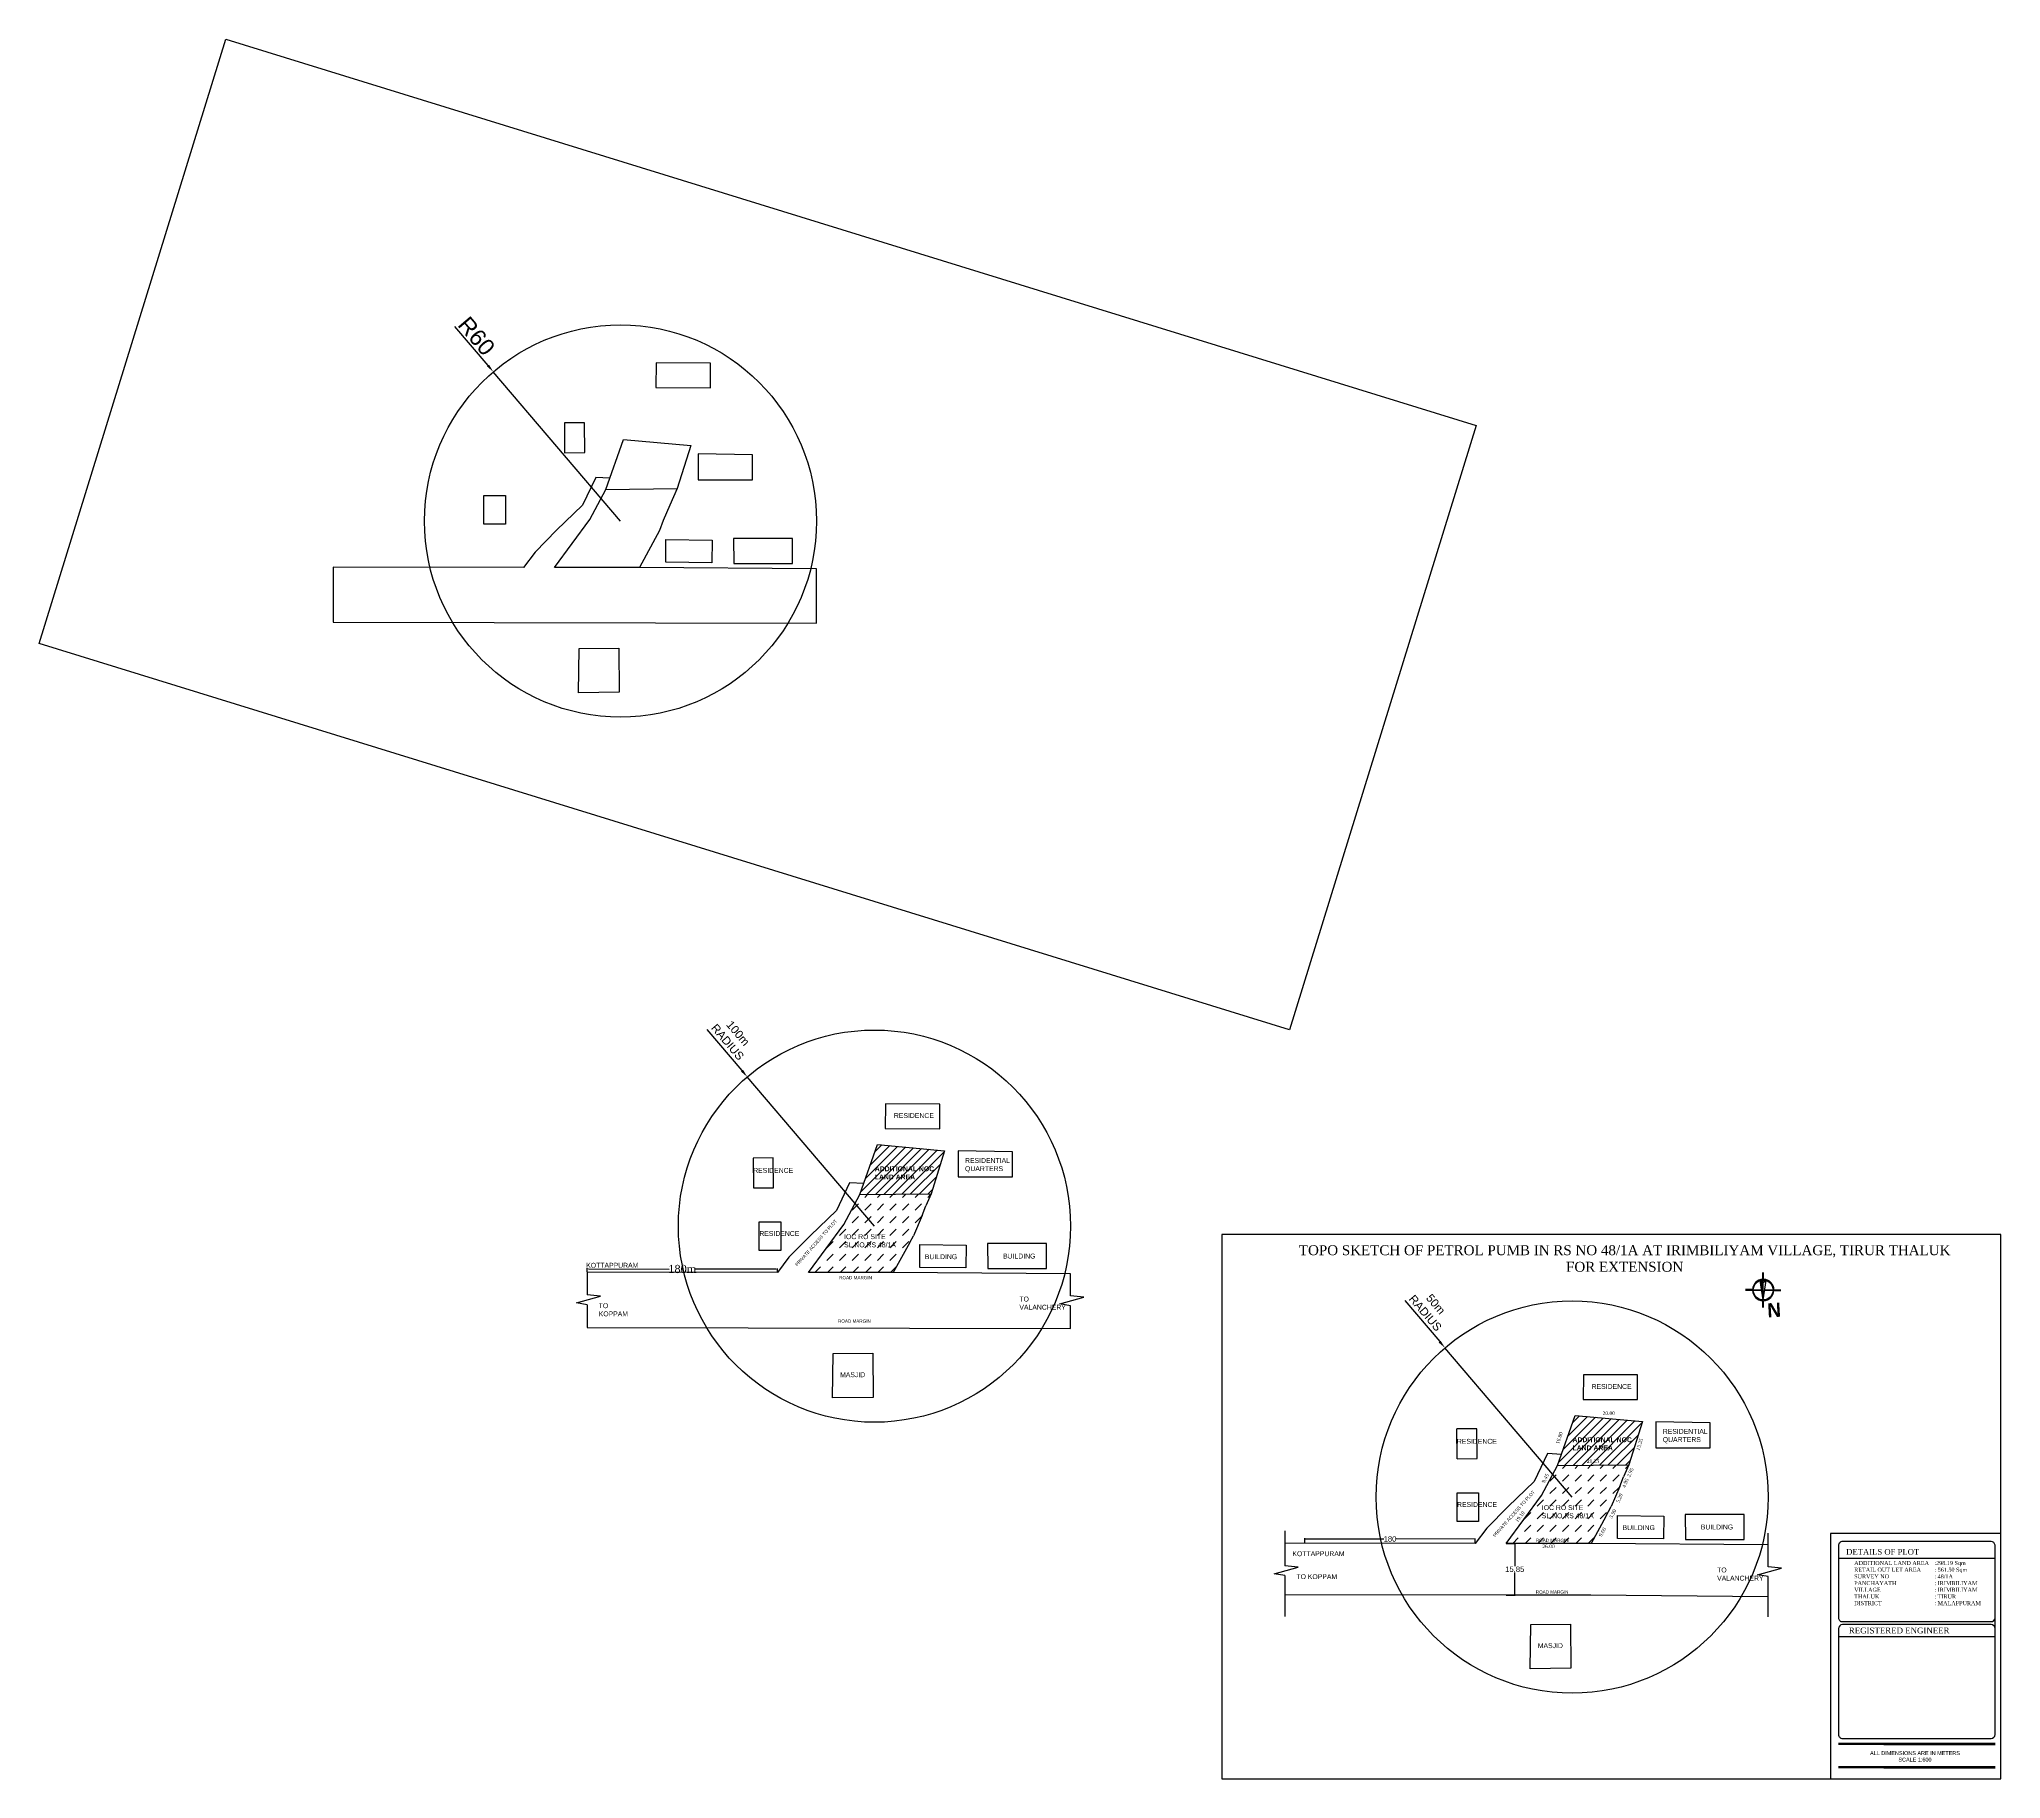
# Model space of a CAD drawing. Header units: metres. Extents: x 3996 to 16803, y -1642 to 12107.
# Drawn here: x 5445 to 6046, y 2514 to 3046 of the extents above; entities that cross this region are included whole.
import ezdxf

# ---------------------------------------------------------------- set-up
doc = ezdxf.new("R2010")
doc.units = ezdxf.units.M
doc.styles.add('SA', font='times.ttf')
doc.styles.get("Standard").update_dxf_attribs({"font": 'arial.ttf'})
doc.styles.add('style1', font='romand.shx', dxfattribs={"height": 5})
doc.dimstyles.new('300', dxfattribs={"dimtxt": 0.38, "dimasz": 0.4, "dimexe": 0.18, "dimexo": 0.0625, "dimgap": 0.09, "dimtad": 0, "dimdec": 0, "dimlfac": 100, "dimzin": 0, "dimdsep": 46, "dimtxsty": 'SA', "dimcen": 0.09, "dimadec": 0, "dimazin": 0, "dimtfac": 1, "dimtdec": 0, "dimtofl": 0, "dimtmove": 0, "dimatfit": 3, "dimfxl": 1, "dimtolj": 1, "dimtzin": 0, "dimarcsym": 0})
doc.dimstyles.new('600', dxfattribs={"dimtxt": 1.1, "dimasz": 0.3, "dimexe": 0.18, "dimexo": 0.0625, "dimgap": 0.09, "dimtad": 0, "dimzin": 0, "dimdsep": 46, "dimtxsty": 'SA', "dimblk": 'NONE', "dimcen": 0.09, "dimse1": 1, "dimse2": 1, "dimsd1": 1, "dimsd2": 1, "dimadec": 0, "dimazin": 0, "dimtfac": 1, "dimtofl": 0, "dimtmove": 0, "dimatfit": 3, "dimldrblk": 'NONE', "dimfxl": 1, "dimtolj": 1, "dimtzin": 0, "dimarcsym": 0})
doc.dimstyles.new('ISO-25', dxfattribs={"dimtxt": 5, "dimasz": 2.5, "dimexe": 1.25, "dimexo": 0.625, "dimtad": 1, "dimzin": 9, "dimtxsty": 'Standard', "dimcen": 2.5, "dimadec": 0, "dimazin": 0, "dimtfac": 1, "dimtmove": 1, "dimatfit": 3, "dimfxl": 1, "dimarcsym": 0})
doc.dimstyles.get("Standard").update_dxf_attribs({"dimtxt": 0.3, "dimasz": 0.18, "dimexe": 0.18, "dimexo": 0.0625, "dimgap": 0.09, "dimtad": 0, "dimtih": 1, "dimtoh": 1, "dimdec": 4, "dimzin": 0, "dimdsep": 46, "dimtxsty": 'Standard', "dimcen": 0.09, "dimadec": 0, "dimazin": 0, "dimtfac": 1, "dimtdec": 4, "dimtofl": 0, "dimtmove": 0, "dimatfit": 3, "dimfxl": 1, "dimtolj": 1, "dimtzin": 0, "dimarcsym": 0})
picture_1 = doc.add_image_def('image1.png', size_in_pixel=(1364, 659))

# ---------------------------------------------------------------- blocks, each defined once
blk = doc.blocks.new('*D38')
at = {"color": 0, "lineweight": -2, "transparency": 16777216}
for p, q in [((5572.39, 2958.5), (5582.6, 2946.52)), ((5623.15, 2898.95), (5584.23, 2944.61))]:
    blk.add_line(p, q, dxfattribs=at)
at = {"color": 0, "transparency": 16777216}
blk.add_solid([(5582.92, 2946.79), (5582.29, 2946.25), (5584.23, 2944.61)], dxfattribs=at)
at = {"layer": 'Defpoints', "color": 0, "transparency": 16777216}
for p in [(5584.23, 2944.61), (5623.15, 2898.95)]:
    blk.add_point(p, dxfattribs=at)
at = {"color": 0, "transparency": 16777216, "insert": (5579.08, 2955.55), "char_height": 5, "width": 5.7877, "attachment_point": 5, "rotation": 310.44702}
blk.add_mtext('R60', dxfattribs=at)
blk = doc.blocks.new('*D41')
at = {"color": 0, "lineweight": -2, "transparency": 16777216}
for p, q in [((5649.62, 2743.36), (5660.32, 2730.81)), ((5700.86, 2683.25), (5661.94, 2728.91))]:
    blk.add_line(p, q, dxfattribs=at)
at = {"color": 0, "transparency": 16777216}
blk.add_solid([(5660.64, 2731.08), (5660, 2730.54), (5661.94, 2728.91)], dxfattribs=at)
at = {"layer": 'Defpoints', "color": 0, "transparency": 16777216}
for p in [(5661.94, 2728.91), (5700.86, 2683.25)]:
    blk.add_point(p, dxfattribs=at)
at = {"color": 0, "transparency": 16777216, "insert": (5657.52, 2740.91), "char_height": 5, "width": 5.7877, "attachment_point": 5, "rotation": 310.44702}
blk.add_mtext('{\\H0.5x;100m RADIUS}', dxfattribs=at)
blk = doc.blocks.new('*D42')
at = {"color": 0, "lineweight": -2, "transparency": 16777216}
for p, q in [((5612.98, 2669.23), (5612.98, 2670.36)), ((5613.38, 2670.17), (5638.01, 2670.12)), ((5670.78, 2670.06), (5646.15, 2670.11)), ((5671.18, 2669.11), (5671.18, 2670.24))]:
    blk.add_line(p, q, dxfattribs=at)
at = {"color": 0, "transparency": 16777216}
for points in [[(5613.38, 2670.24), (5613.38, 2670.11), (5612.98, 2670.18)], [(5670.78, 2670.12), (5670.78, 2669.99), (5671.18, 2670.06)]]:
    blk.add_solid(points, dxfattribs=at)
at = {"layer": 'Defpoints', "color": 0, "transparency": 16777216}
for p in [(5612.98, 2669.17), (5671.18, 2670.06), (5671.18, 2669.05)]:
    blk.add_point(p, dxfattribs=at)
at = {"color": 0, "transparency": 16777216, "insert": (5642.08, 2670.12), "char_height": 0.38, "attachment_point": 5, "rotation": 359.88212, "style": 'SA'}
blk.add_mtext('\\A1;{\\H6.57895x;180m}', dxfattribs=at)
blk = doc.blocks.new('*D52')
at = {"color": 0, "lineweight": -2, "transparency": 16777216}
for p, q in [((5863.14, 2660.47), (5873.84, 2647.92)), ((5914.38, 2600.36), (5875.46, 2646.02))]:
    blk.add_line(p, q, dxfattribs=at)
at = {"color": 0, "transparency": 16777216}
blk.add_solid([(5874.15, 2648.19), (5873.52, 2647.65), (5875.46, 2646.02)], dxfattribs=at)
at = {"layer": 'Defpoints', "color": 0, "transparency": 16777216}
for p in [(5875.46, 2646.02), (5914.38, 2600.36)]:
    blk.add_point(p, dxfattribs=at)
at = {"color": 0, "transparency": 16777216, "insert": (5871.04, 2658.02), "char_height": 5, "width": 5.7877, "attachment_point": 5, "rotation": 310.44702}
blk.add_mtext('{\\H0.5x;50m RADIUS}', dxfattribs=at)
blk = doc.blocks.new('*D55')
at = {"layer": 'Defpoints', "color": 0, "transparency": 16777216}
for p in [(5894.16, 2586.19), (5920.16, 2586.16), (5920.16, 2585.28)]:
    blk.add_point(p, dxfattribs=at)
at = {"color": 0, "transparency": 16777216, "insert": (5907.16, 2585.3), "char_height": 1.1, "attachment_point": 5, "rotation": 359.93019, "style": 'SA'}
blk.add_mtext('\\A1;26.00', dxfattribs=at)
blk = doc.blocks.new('_None')
blk = doc.blocks.new('*D56')
at = {"layer": 'Defpoints', "color": 0, "transparency": 16777216}
for p in [(5903.83, 2601.7), (5905.01, 2600.82), (5894.16, 2586.19)]:
    blk.add_point(p, dxfattribs=at)
at = {"color": 0, "transparency": 16777216, "insert": (5898.4, 2594.38), "char_height": 1.1, "attachment_point": 5, "rotation": 53.44295, "style": 'SA'}
blk.add_mtext('\\A1;19.10', dxfattribs=at)
blk = doc.blocks.new('*D57')
at = {"layer": 'Defpoints', "color": 0, "transparency": 16777216}
for p in [(5908.58, 2610.68), (5909.86, 2610), (5905.01, 2600.82)]:
    blk.add_point(p, dxfattribs=at)
at = {"color": 0, "transparency": 16777216, "insert": (5906.15, 2606.09), "char_height": 1.1, "attachment_point": 5, "rotation": 62.12439, "style": 'SA'}
blk.add_mtext('\\A1;9.45', dxfattribs=at)
blk = doc.blocks.new('*D58')
at = {"layer": 'Defpoints', "color": 0, "transparency": 16777216}
for p in [(5913.16, 2626.1), (5915.32, 2625.33), (5909.86, 2610)]:
    blk.add_point(p, dxfattribs=at)
at = {"color": 0, "transparency": 16777216, "insert": (5910.43, 2618.44), "char_height": 1.1, "attachment_point": 5, "rotation": 70.40635, "style": 'SA'}
blk.add_mtext('\\A1;16.80', dxfattribs=at)
blk = doc.blocks.new('*D59')
at = {"layer": 'Defpoints', "color": 0, "transparency": 16777216}
for p in [(5915.32, 2625.33), (5935.86, 2625.99), (5935.86, 2623.43)]:
    blk.add_point(p, dxfattribs=at)
at = {"color": 0, "transparency": 16777216, "insert": (5925.59, 2625.99), "char_height": 1.1, "attachment_point": 5, "style": 'SA'}
blk.add_mtext('\\A1;20.00', dxfattribs=at)
blk = doc.blocks.new('*D60')
at = {"layer": 'Defpoints', "color": 0, "transparency": 16777216}
for p in [(5935.86, 2623.43), (5931.7, 2610.27), (5932.93, 2609.89)]:
    blk.add_point(p, dxfattribs=at)
at = {"color": 0, "transparency": 16777216, "insert": (5935.01, 2616.46), "char_height": 1.1, "attachment_point": 5, "rotation": 72.45494, "style": 'SA'}
blk.add_mtext('\\A1;13.35', dxfattribs=at)
blk = doc.blocks.new('*D61')
at = {"layer": 'Defpoints', "color": 0, "transparency": 16777216}
for p in [(5930.09, 2606.58), (5931.36, 2606.03), (5931.7, 2610.27)]:
    blk.add_point(p, dxfattribs=at)
at = {"color": 0, "transparency": 16777216, "insert": (5932.16, 2607.87), "char_height": 1.1, "attachment_point": 5, "rotation": 66.41471, "style": 'SA'}
blk.add_mtext('\\A1;2.95', dxfattribs=at)
blk = doc.blocks.new('*D62')
at = {"layer": 'Defpoints', "color": 0, "transparency": 16777216}
for p in [(5930.09, 2606.58), (5928.96, 2603.61), (5930.1, 2603.18)]:
    blk.add_point(p, dxfattribs=at)
at = {"color": 0, "transparency": 16777216, "insert": (5930.66, 2604.66), "char_height": 1.1, "attachment_point": 5, "rotation": 69.1522, "style": 'SA'}
blk.add_mtext('\\A1;4.95', dxfattribs=at)
blk = doc.blocks.new('*D66')
at = {"layer": 'Defpoints', "color": 0, "transparency": 16777216}
for p in [(5924.72, 2594.46), (5925.9, 2593.81), (5920.16, 2586.16)]:
    blk.add_point(p, dxfattribs=at)
at = {"color": 0, "transparency": 16777216, "insert": (5923.62, 2589.66), "char_height": 1.1, "attachment_point": 5, "rotation": 61.21653, "style": 'SA'}
blk.add_mtext('\\A1;9.60', dxfattribs=at)
blk = doc.blocks.new('*D67')
at = {"layer": 'Defpoints', "color": 0, "transparency": 16777216}
for p in [(5924.72, 2594.46), (5926.36, 2597.44), (5927.63, 2596.75)]:
    blk.add_point(p, dxfattribs=at)
at = {"color": 0, "transparency": 16777216, "insert": (5926.81, 2595.25), "char_height": 1.1, "attachment_point": 5, "rotation": 61.21653, "style": 'SA'}
blk.add_mtext('\\A1;3.90', dxfattribs=at)
blk = doc.blocks.new('*D68')
at = {"layer": 'Defpoints', "color": 0, "transparency": 16777216}
for p in [(5928.96, 2603.61), (5930.15, 2603.11), (5926.36, 2597.44)]:
    blk.add_point(p, dxfattribs=at)
at = {"color": 0, "transparency": 16777216, "insert": (5928.85, 2600.02), "char_height": 1.1, "attachment_point": 5, "rotation": 67.15192, "style": 'SA'}
blk.add_mtext('\\A1;5.20', dxfattribs=at)
blk = doc.blocks.new('*D69')
at = {"layer": 'Defpoints', "color": 0, "transparency": 16777216}
for p in [(5931.69, 2611.52), (5909.86, 2610), (5931.7, 2610.27)]:
    blk.add_point(p, dxfattribs=at)
at = {"color": 0, "transparency": 16777216, "insert": (5920.77, 2611.38), "char_height": 1.1, "attachment_point": 5, "rotation": 0.72675, "style": 'SA'}
blk.add_mtext('\\A1;21.25', dxfattribs=at)
blk = doc.blocks.new('*D70')
at = {"color": 0, "lineweight": -2, "transparency": 16777216}
for p, q in [((5894.22, 2586.19), (5897.01, 2586.18)), ((5896.83, 2586), (5896.83, 2579.2)), ((5896.81, 2570.51), (5896.82, 2577.32)), ((5894.2, 2570.34), (5896.99, 2570.33))]:
    blk.add_line(p, q, dxfattribs=at)
at = {"color": 0, "transparency": 16777216}
for points in [[(5896.8, 2586), (5896.86, 2586), (5896.83, 2586.18)], [(5896.78, 2570.51), (5896.84, 2570.51), (5896.81, 2570.33)]]:
    blk.add_solid(points, dxfattribs=at)
at = {"layer": 'Defpoints', "color": 0, "transparency": 16777216}
for p in [(5894.16, 2586.19), (5896.83, 2586.18), (5894.14, 2570.34)]:
    blk.add_point(p, dxfattribs=at)
at = {"color": 0, "transparency": 16777216, "insert": (5896.82, 2578.26), "char_height": 0.3, "attachment_point": 5}
blk.add_mtext('\\A1;{\\H5.55556x;15.85}', dxfattribs=at)
blk = doc.blocks.new('*D72')
at = {"color": 0, "lineweight": -2, "transparency": 16777216}
for p, q in [((5832.57, 2586.33), (5832.58, 2587.77)), ((5832.76, 2587.59), (5856.79, 2587.54)), ((5884.52, 2587.49), (5860.49, 2587.54)), ((5884.7, 2586.23), (5884.7, 2587.67))]:
    blk.add_line(p, q, dxfattribs=at)
at = {"color": 0, "transparency": 16777216}
for points in [[(5832.76, 2587.62), (5832.76, 2587.56), (5832.58, 2587.59)], [(5884.52, 2587.52), (5884.52, 2587.46), (5884.7, 2587.49)]]:
    blk.add_solid(points, dxfattribs=at)
at = {"layer": 'Defpoints', "color": 0, "transparency": 16777216}
for p in [(5832.58, 2587.59), (5832.57, 2586.27), (5884.7, 2586.16)]:
    blk.add_point(p, dxfattribs=at)
at = {"color": 0, "transparency": 16777216, "insert": (5858.64, 2587.54), "char_height": 0.3, "attachment_point": 5}
blk.add_mtext('\\A1;{\\H5.55556x;180}', dxfattribs=at)
blk = doc.blocks.new('*D63')
at = {"layer": 'Defpoints', "color": 0, "transparency": 16777216}
for p in [(5924.84, 2598.02), (5926.36, 2597.44), (4312.1, -1642.13)]:
    blk.add_point(p, dxfattribs=at)
at = {"color": 0, "transparency": 16777216, "insert": (5117.7, 478.24), "char_height": 1.1, "attachment_point": 5, "rotation": 69.15515, "style": 'SA'}
blk.add_mtext('\\A1;4536.50', dxfattribs=at)

msp = doc.modelspace()

# ---------------------------------------------------------------- hatches: boundary and pattern name
h = msp.add_hatch()
h.set_pattern_fill('ANSI31', color=256, scale=0.59)
h.set_pattern_definition([(45, (-299.0416, -215.705), (-1.3245878, 1.3245878), [])])
h.paths.add_polyline_path([(5718.18393, 2693.16003), (5722.34367, 2706.31696), (5701.80494, 2708.22126), (5696.34515, 2692.88301)])
h.paths.add_polyline_path([(5700.441, 2696.68892), (5719.51126, 2696.68892), (5719.51126, 2702.27998), (5700.441, 2702.27998)], flags=24)
h = msp.add_hatch()
h.set_pattern_fill('DASH', color=256, scale=0.86, angle=45)
h.set_pattern_definition([(45, (-299.0416, -215.705), (0, 3.8615101), [2.7305, -2.7305])])
h.paths.add_polyline_path([(5715.44131, 2686.49879), (5716.57197, 2689.46783), (5718.18393, 2693.16003), (5696.34515, 2692.88301), (5691.49211, 2683.70778), (5680.6413, 2669.07424), (5706.64128, 2669.04256), (5711.70319, 2678.25644), (5712.8412, 2680.32789)])
h.paths.add_polyline_path([(5691.01957, 2675.8979), (5707.71398, 2675.8979), (5707.71398, 2681.51557), (5691.01957, 2681.51557)], flags=24)
h = msp.add_hatch(color=7)
h.set_gradient(color1=(232, 75, 23), one_color=1, tint=1)
h.paths.add_polyline_path([(5972.84655, 2665.90641), (5971.93743, 2666.59913), (5972.83332, 2660.66425)])
h = msp.add_hatch()
h.set_pattern_fill('ANSI31', color=256, scale=0.59)
h.set_pattern_definition([(45, (-85.5223, -298.592), (-1.3245878, 1.3245878), [])])
h.paths.add_polyline_path([(5931.70315, 2610.27313), (5935.8629, 2623.43007), (5915.32417, 2625.33436), (5909.86438, 2609.99611)])
h.paths.add_polyline_path([(5913.96023, 2613.80202), (5933.03049, 2613.80202), (5933.03049, 2619.39308), (5913.96023, 2619.39308)], flags=24)
h = msp.add_hatch()
h.set_pattern_fill('DASH', color=256, scale=0.86, angle=45)
h.set_pattern_definition([(45, (-85.5223, -298.592), (0, 3.8615101), [2.7305, -2.7305])])
h.paths.add_polyline_path([(5928.96053, 2603.61189), (5930.0912, 2606.58093), (5931.70315, 2610.27313), (5909.86438, 2609.99611), (5905.01134, 2600.82088), (5894.16053, 2586.18734), (5920.16051, 2586.15566), (5925.22242, 2595.36954), (5926.36043, 2597.44099)])
h.paths.add_polyline_path([(5904.5388, 2593.011), (5921.2332, 2593.011), (5921.2332, 2598.62867), (5904.5388, 2598.62867)], flags=24)

# ---------------------------------------------------------------- linework, layer by layer
for p, q in [((5634.09914, 2947.32072), (5634.00871, 2939.76389)), ((5650.69382, 2947.23208), (5634.09914, 2947.32072)), ((5650.65345, 2939.67498), (5650.69382, 2947.23208)), ((5634.00871, 2939.76389), (5650.65345, 2939.67498)), ((5612.13706, 2929.03745), (5605.9696, 2928.97691)), ((5605.96984, 2928.95255), (5606.05927, 2919.84146)), ((5612.22673, 2919.902), (5612.13706, 2929.03745)), ((5618.63077, 2908.58803), (5624.09056, 2923.92628)), ((5624.09056, 2923.92628), (5644.62929, 2922.02199)), ((5606.05927, 2919.84146), (5612.22673, 2919.902)), ((5644.62929, 2922.02199), (5640.46955, 2908.86506)), ((5646.8866, 2919.54295), (5646.8866, 2911.57925)), ((5663.54036, 2919.25176), (5646.8866, 2919.54295)), ((5663.54159, 2919.01204), (5663.54036, 2919.25176)), ((5663.54159, 2911.57925), (5663.54159, 2919.01204)), ((5615.55866, 2912.24241), (5611.52118, 2903.75983)), ((5619.85296, 2912.02155), (5615.55866, 2912.24241)), ((5646.8866, 2911.57925), (5663.54159, 2911.57925)), ((5581.36919, 2906.7692), (5587.91816, 2906.7692)), ((5581.36919, 2897.98783), (5581.36919, 2906.7692)), ((5587.91816, 2906.7692), (5587.91816, 2897.98783)), ((5613.77774, 2899.4128), (5618.63077, 2908.58803)), ((5618.63077, 2908.58803), (5640.46955, 2908.86506)), ((5640.46955, 2908.86506), (5638.28247, 2903.85553)), ((5602.92692, 2884.77926), (5613.77774, 2899.4128)), ((5611.52118, 2903.75983), (5603.58544, 2896.1116)), ((5638.28247, 2903.85553), (5636.22869, 2899.15132)), ((5587.91816, 2897.98783), (5581.36919, 2897.98783)), ((5603.58544, 2896.1116), (5596.98785, 2889.43698)), ((5635.12682, 2896.03292), (5628.9269, 2884.74759)), ((5636.22869, 2899.15132), (5635.12682, 2896.03292)), ((5675.77065, 2893.60405), (5657.75492, 2893.60405)), ((5657.75492, 2893.60405), (5657.87329, 2885.94311)), ((5675.77065, 2885.94311), (5675.77065, 2893.60405)), ((5596.98785, 2889.43698), (5593.46346, 2884.75475)), ((5637.02376, 2893.31485), (5651.19584, 2893.1418)), ((5637.05797, 2886.32245), (5637.02376, 2893.31485)), ((5651.19584, 2893.1418), (5651.11048, 2886.15086)), ((5535.26187, 2884.87449), (5535.22709, 2867.96746)), ((5593.46346, 2884.75475), (5535.26187, 2884.87449)), ((5628.9269, 2884.74759), (5602.92692, 2884.77926)), ((5683.15028, 2884.31642), (5628.9269, 2884.74759)), ((5651.11048, 2886.15086), (5637.05797, 2886.32245)), ((5657.87329, 2885.94311), (5675.77065, 2885.94311)), ((5683.11602, 2867.66319), (5683.15028, 2884.31642)), ((5535.22709, 2867.96746), (5683.11602, 2867.66319)), ((5610.3411, 2846.4461), (5610.50707, 2859.95979)), ((5610.50707, 2859.95979), (5622.62698, 2860.0724)), ((5622.62698, 2860.0724), (5622.75252, 2846.56141)), ((5622.75252, 2846.56141), (5610.3411, 2846.4461)), ((5704.28556, 2720.69181), (5704.19513, 2713.13498)), ((5720.88024, 2720.60318), (5704.28556, 2720.69181)), ((5720.83987, 2713.04607), (5720.88024, 2720.60318)), ((5696.34515, 2692.88301), (5701.80494, 2708.22126)), ((5701.80494, 2708.22126), (5722.34367, 2706.31696)), ((5704.19513, 2713.13498), (5720.83987, 2713.04607)), ((5669.88644, 2704.13959), (5663.71898, 2704.07906)), ((5663.71922, 2704.05469), (5663.80864, 2694.9436)), ((5669.97611, 2695.00414), (5669.88644, 2704.13959)), ((5722.34367, 2706.31696), (5718.18393, 2693.16003)), ((5726.4746, 2706.24985), (5726.4746, 2698.28615)), ((5743.12835, 2705.95866), (5726.4746, 2706.24985)), ((5743.12959, 2705.71893), (5743.12835, 2705.95866)), ((5743.12959, 2698.28615), (5743.12959, 2705.71893)), ((5693.27304, 2696.53738), (5689.23556, 2688.0548)), ((5697.56734, 2696.31652), (5693.27304, 2696.53738)), ((5726.4746, 2698.28615), (5743.12959, 2698.28615)), ((5663.80864, 2694.9436), (5669.97611, 2695.00414)), ((5691.49211, 2683.70778), (5696.34515, 2692.88301)), ((5696.34515, 2692.88301), (5718.18393, 2693.16003)), ((5715.44131, 2686.49879), (5716.57197, 2689.46783)), ((5718.18393, 2693.16003), (5716.57197, 2689.46783)), ((5665.63254, 2684.58145), (5672.18151, 2684.58145)), ((5665.63254, 2675.80009), (5665.63254, 2684.58145)), ((5672.18151, 2684.58145), (5672.18151, 2675.80009)), ((5680.6413, 2669.07424), (5691.49211, 2683.70778)), ((5689.23556, 2688.0548), (5681.29982, 2680.40657)), ((5715.44131, 2686.49879), (5712.8412, 2680.32789)), ((5681.29982, 2680.40657), (5674.70223, 2673.73196)), ((5711.70319, 2678.25644), (5706.64128, 2669.04256)), ((5711.70319, 2678.25644), (5712.8412, 2680.32789)), ((5714.73814, 2677.60982), (5728.91022, 2677.43677)), ((5714.77235, 2670.61742), (5714.73814, 2677.60982)), ((5728.91022, 2677.43677), (5728.82486, 2670.44584)), ((5753.48503, 2677.89903), (5735.4693, 2677.89903)), ((5735.4693, 2677.89903), (5735.58767, 2670.23808)), ((5753.48503, 2670.23808), (5753.48503, 2677.89903)), ((5672.18151, 2675.80009), (5665.63254, 2675.80009)), ((5674.70223, 2673.73196), (5671.17784, 2669.04973)), ((5612.97625, 2669.16947), (5612.96194, 2662.21595)), ((5671.17784, 2669.04973), (5612.97625, 2669.16947)), ((5706.64128, 2669.04256), (5680.6413, 2669.07424)), ((5760.86466, 2668.6114), (5706.64128, 2669.04256)), ((5728.82486, 2670.44584), (5714.77235, 2670.61742)), ((5735.58767, 2670.23808), (5753.48503, 2670.23808)), ((5760.85087, 2661.91168), (5760.86466, 2668.6114)), ((5609.70249, 2659.81081), (5617.05319, 2661.78871)), ((5612.95577, 2659.21595), (5609.70249, 2659.81081)), ((5617.05319, 2661.78871), (5612.96194, 2662.21595)), ((5757.59142, 2659.50655), (5764.94212, 2661.48445)), ((5760.8447, 2658.91169), (5757.59142, 2659.50655)), ((5764.94212, 2661.48445), (5760.85087, 2661.91168)), ((5612.95577, 2659.21595), (5612.94147, 2652.26243)), ((5760.8304, 2651.95817), (5760.8447, 2658.91169)), ((5612.94147, 2652.26243), (5760.8304, 2651.95817)), ((5688.05548, 2630.74107), (5688.22145, 2644.25476)), ((5688.22145, 2644.25476), (5700.34136, 2644.36737)), ((5700.34136, 2644.36737), (5700.4669, 2630.85639)), ((5917.80479, 2637.80491), (5917.71436, 2630.24808)), ((5934.39946, 2637.71628), (5917.80479, 2637.80491)), ((5934.3591, 2630.15918), (5934.39946, 2637.71628)), ((5700.4669, 2630.85639), (5688.05548, 2630.74107)), ((5917.71436, 2630.24808), (5934.3591, 2630.15918)), ((5909.86438, 2609.99611), (5915.32417, 2625.33436)), ((5915.32417, 2625.33436), (5935.8629, 2623.43007)), ((5935.8629, 2623.43007), (5931.70315, 2610.27313)), ((5939.99382, 2623.36295), (5939.99382, 2615.39925)), ((5956.64758, 2623.07176), (5939.99382, 2623.36295)), ((5885.22956, 2621.2527), (5879.0621, 2621.19216)), ((5879.15177, 2612.05671), (5879.0621, 2621.19216)), ((5885.31923, 2612.11724), (5885.22956, 2621.2527)), ((5956.64882, 2622.83204), (5956.64758, 2623.07176)), ((5956.64882, 2615.39925), (5956.64882, 2622.83204)), ((5879.15177, 2612.05671), (5885.31923, 2612.11724)), ((5906.79227, 2613.65048), (5902.75479, 2605.1679)), ((5911.08657, 2613.42962), (5906.79227, 2613.65048)), ((5939.99382, 2615.39925), (5956.64882, 2615.39925)), ((5905.01134, 2600.82088), (5909.86438, 2609.99611)), ((5909.86438, 2609.99611), (5931.70315, 2610.27313)), ((5928.96053, 2603.61189), (5930.0912, 2606.58093)), ((5931.70315, 2610.27313), (5930.0912, 2606.58093)), ((5879.15177, 2601.69456), (5885.70074, 2601.69456)), ((5879.15177, 2592.91319), (5879.15177, 2601.69456)), ((5885.70074, 2601.69456), (5885.70074, 2592.91319)), ((5894.16053, 2586.18734), (5905.01134, 2600.82088)), ((5902.75479, 2605.1679), (5894.81905, 2597.51968)), ((5928.96053, 2603.61189), (5926.36043, 2597.44099)), ((5894.81905, 2597.51968), (5888.22146, 2590.84506)), ((5924.72002, 2594.45506), (5920.16051, 2586.15566)), ((5924.72002, 2594.45506), (5926.36043, 2597.44099)), ((5928.25737, 2594.72292), (5942.42945, 2594.54988)), ((5928.29158, 2587.73053), (5928.25737, 2594.72292)), ((5942.42945, 2594.54988), (5942.34408, 2587.55894)), ((5967.00425, 2595.01213), (5948.98853, 2595.01213)), ((5948.98853, 2595.01213), (5949.1069, 2587.35118)), ((5967.00425, 2587.35118), (5967.00425, 2595.01213)), ((5826.49548, 2589.99374), (5826.48117, 2579.32905)), ((5885.70074, 2592.91319), (5879.15177, 2592.91319)), ((5888.22146, 2590.84506), (5884.69707, 2586.16283)), ((5942.34408, 2587.55894), (5928.29158, 2587.73053)), ((5949.1069, 2587.35118), (5967.00425, 2587.35118)), ((5974.3701, 2579.02478), (5974.38389, 2589.33703)), ((5993.47793, 2589.17437), (5993.47793, 2514.18537)), ((6045.54743, 2589.17437), (5993.47793, 2589.17437)), ((5884.69707, 2586.16283), (5826.49548, 2586.28257)), ((5920.16051, 2586.15566), (5894.16053, 2586.18734)), ((5974.38389, 2585.7245), (5920.16051, 2586.15566)), ((5995.84321, 2581.66375), (6043.79742, 2581.66375)), ((5995.91344, 2581.66375), (6043.69745, 2581.66375)), ((6042.60108, 2586.7382), (5997.11508, 2586.7382)), ((5823.22171, 2576.92392), (5830.57241, 2578.90182)), ((5826.475, 2576.32905), (5823.22171, 2576.92392)), ((5826.475, 2576.32905), (5826.44936, 2563.86856)), ((5830.57241, 2578.90182), (5826.48117, 2579.32905)), ((5971.11064, 2576.61965), (5978.46134, 2578.59755)), ((5974.36393, 2576.02479), (5971.11064, 2576.61965)), ((5974.35128, 2563.73572), (5974.36393, 2576.02479)), ((5978.46134, 2578.59755), (5974.3701, 2579.02478)), ((5894.14122, 2570.33735), (5826.46287, 2570.4326)), ((5920.1412, 2570.30568), (5894.14122, 2570.33735)), ((5974.35128, 2569.87426), (5920.03448, 2570.30616)), ((6043.7941, 2527.72116), (6043.7941, 2563.83969)), ((5901.57471, 2547.85417), (5901.74068, 2561.36786)), ((5901.74068, 2561.36786), (5913.86059, 2561.48047)), ((5913.86059, 2561.48047), (5913.98612, 2547.96949)), ((5995.9141, 2560.18635), (5995.9141, 2527.72116)), ((5995.9141, 2557.72816), (6043.7941, 2557.72816)), ((6042.59489, 2561.34755), (5997.10889, 2561.34755)), ((5913.98612, 2547.96949), (5901.57471, 2547.85417)), ((6043.79189, 2530.01888), (6043.7941, 2530.01888)), ((6043.7941, 2524.9554), (5995.9141, 2524.9554)), ((6043.7941, 2524.65615), (5995.9141, 2524.65615)), ((5997.1111, 2526.52416), (6042.5971, 2526.52416)), ((6009.74064, 2524.9554), (6043.7941, 2524.9554)), ((6009.74064, 2524.65615), (6043.7941, 2524.65615)), ((6043.7941, 2517.81748), (5995.9141, 2517.81748)), ((6043.7941, 2517.51823), (5995.9141, 2517.51823)), ((6009.74064, 2517.81748), (6043.7941, 2517.81748)), ((6009.74064, 2517.81748), (6043.7941, 2517.81748)), ((6009.74064, 2517.51823), (6043.7941, 2517.51823)), ((6009.74064, 2517.51823), (6043.7941, 2517.51823))]:
    msp.add_line(p, q)
at = {"color": 7}
for p, q in [((5972.84655, 2665.90641), (5971.93743, 2666.59913)), ((5972.83332, 2660.66425), (5971.93743, 2666.59913)), ((5972.73223, 2666.99737), (5972.73839, 2669.08567)), ((5972.83332, 2660.66425), (5972.84865, 2666.73668)), ((5972.83332, 2660.66425), (5972.84865, 2666.73668)), ((5972.83332, 2660.66425), (5973.75916, 2666.59453)), ((5973.75916, 2666.59453), (5972.84655, 2665.90641)), ((5972.9663, 2666.96843), (5972.97159, 2669.06471)), ((5969.57033, 2663.59165), (5967.47405, 2663.59694)), ((5969.57093, 2663.82579), (5967.47465, 2663.83108)), ((5969.80477, 2663.70813), (5972.37481, 2663.70164)), ((5972.37481, 2663.70164), (5969.80477, 2663.70813)), ((5972.7095, 2658.34421), (5972.71566, 2660.43251)), ((5972.94357, 2658.31526), (5972.94886, 2660.41154)), ((5973.30715, 2663.69929), (5975.8772, 2663.6928)), ((5975.8772, 2663.6928), (5973.30715, 2663.69929)), ((5976.11104, 2663.57514), (5978.20732, 2663.56985)), ((5976.11163, 2663.80928), (5978.20791, 2663.80399))]:
    msp.add_line(p, q, dxfattribs=at)
at = {"color": 0}
msp.add_lwpolyline([(5807.17343, 2514.18537), (6045.54743, 2514.18537), (6045.54743, 2680.69662), (5807.17343, 2680.69662)], close=True, dxfattribs=at)
for points in [[(5995.91189, 2575.08344), (5995.91189, 2564.18581), (5995.91189, 2563.4423, 0.426368148), (5997.10889, 2562.2453), (6042.59489, 2562.2453, 0.414213562), (6043.79189, 2563.4423), (6043.79189, 2564.18581), (6043.79189, 2585.66279)], [(6043.79189, 2585.66279, 0.384715056), (6042.60108, 2586.7382), (5997.11508, 2586.7382, 0.426368148), (5995.91808, 2585.5412), (5995.91808, 2585.17975)], [(6043.7941, 2527.72116), (6043.79189, 2560.15055, 0.414213562), (6042.59489, 2561.34755), (5997.10889, 2561.34755, 0.386735457), (5995.91189, 2560.15055), (5995.9141, 2527.72116)], [(6043.79189, 2551.05703, 0.015191494), (6043.7941, 2551.12972)]]:
    msp.add_lwpolyline(points, format="xyb")
for points in [[(5995.9141, 2585.17975), (5995.9141, 2569.92246)], [(5995.9141, 2582.16337), (5995.9141, 2569.92246)]]:
    msp.add_lwpolyline(points)
for centre in [(5623.15028, 2898.95334), (5700.86466, 2683.24832), (5914.38389, 2600.36142)]:
    msp.add_circle(centre, 60)
at = {"color": 7}
msp.add_circle((5972.84098, 2663.70047), 3.03623, dxfattribs=at)
for start, end in [(91.9068384, 177.8039371), (359.85538775, 87.8039371), (181.9068384, 267.8039371), (271.9068384, 357.8039371)]:
    msp.add_arc((5972.84098, 2663.70047), 3.27036, start, end, dxfattribs=at)
for centre, radius, start, end in [((5997.06397, 2527.67403), 1.15084, 177.65307016, 272.34692984), ((6042.5971, 2527.72116), 1.197, 270, 360)]:
    msp.add_arc(centre, radius, start, end)

# ---------------------------------------------------------------- texts
at = {"attachment_point": 1}
for s, width, insert, char_height in [('RESIDENCE', 11.5646284, (5706.82406, 2717.82162), 1.5), ('{\\fArial|b1|i0|c0|p34;ADDITIONAL NOC LAND AREA}', 19.3769669, (5700.97664, 2701.53356), 1.5), ('RESIDENTIAL \\PQUARTERS', 11.5646284, (5728.59208, 2704.08569), 1.5), ('RESIDENCE', 11.5646284, (5663.76393, 2701.05031), 1.5), ('RESIDENCE', 11.5646284, (5665.63254, 2681.74193), 1.5), ('IOC RO SITE\\PSL NO RS 48/1A', 18.2353424, (5691.59, 2680.77017), 1.5), ('KOTTAPPURAM', 11.5646284, (5612.66066, 2672.02167), 1.5), ('BUILDING', 11.5646284, (5716.28172, 2674.64341), 1.5), ('BUILDING', 11.5646284, (5740.22772, 2674.83812), 1.5), ('ROAD MARGIN', 27.7802903, (5690.07383, 2667.99751), 1), ('TO\\PKOPPAM', 11.5646284, (5616.48397, 2659.65752), 1.5), ('TO\\PVALANCHERY', 11.5646284, (5745.22184, 2661.6901), 1.5), ('ROAD MARGIN', 45.3461151, (5689.71977, 2654.69288), 1), ('MASJID', 11.5646284, (5690.34713, 2638.537), 1.5), ('RESIDENCE', 11.5646284, (5920.34329, 2634.93472), 1.5), ('RESIDENCE', 11.5646284, (5879.10705, 2618.16341), 1.5), ('{\\fArial|b1|i0|c0|p34;ADDITIONAL NOC LAND AREA}', 19.3769669, (5914.49587, 2618.64667), 1.5), ('RESIDENTIAL \\PQUARTERS', 11.5646284, (5942.1113, 2621.19879), 1.5), ('RESIDENCE', 11.5646284, (5879.15177, 2598.85503), 1.5), ('IOC RO SITE\\PSL NO RS 48/1A', 18.2353424, (5905.10923, 2597.88327), 1.5), ('ROAD MARGIN', 27.7802903, (5903.27155, 2587.60771), 1), ('BUILDING', 11.5646284, (5929.80095, 2591.75651), 1.5), ('BUILDING', 11.5646284, (5953.74695, 2591.95123), 1.5), ('KOTTAPPURAM', 11.5646284, (5828.77348, 2583.78311), 1.5), ('TO KOPPAM', 20.119448, (5830.0032, 2576.77062), 1.5), ('TO\\PVALANCHERY', 11.5646284, (5958.74107, 2578.80321), 1.5), ('ROAD MARGIN', 45.3461151, (5903.239, 2571.80599), 1), ('MASJID', 11.5646284, (5903.86635, 2555.6501), 1.5)]:
    msp.add_mtext_dynamic_manual_height_columns(s, width=width, gutter_width=12.5, heights=[0], dxfattribs=dict(at, insert=insert, char_height=char_height))
at = {"char_height": 1, "attachment_point": 1, "rotation": 48.49150847}
for insert in [(5676.52166, 2671.55516), (5890.04088, 2588.66827)]:
    msp.add_mtext_dynamic_manual_height_columns('PRIVATE ACCESS TO PLOT', width=53.6565614, gutter_width=12.5, heights=[0], dxfattribs=dict(at, insert=insert))
at = {"color": 6, "insert": (5807.17343, 2677.40736), "char_height": 3.0425131, "width": 246.5338524, "attachment_point": 1, "style": 'SA'}
msp.add_mtext('\\A1;\\pxqc;{\\C256;TOPO SKETCH OF PETROL PUMB IN RS NO 48/1A AT IRIMBILIYAM VILLAGE, TIRUR THALUK \\PFOR EXTENSION \\P }', dxfattribs=at)
at = {"color": 7, "insert": (5976.30177, 2655.42927), "char_height": 4.3225445, "width": 91.295843, "attachment_point": 2, "rotation": 183.24386284, "style": 'SA'}
msp.add_mtext('{\\fStylus BT|b1|i0|c0|p34;N}', dxfattribs=at)
at = {"attachment_point": 1}
for s, insert, char_height, width, style in [('{\\fTimes New Roman|b0|i0|c0|p18;DETAILS OF PLOT}', (5998.23301, 2584.4843), 1.75275, 133.2361145, 'SA'), ('{\\fTimes New Roman|b0|i0|c0|p18;REGISTERED ENGINEER}', (5999.05691, 2560.43906), 1.7955, 51.1419111, 'style1')]:
    msp.add_mtext(s, dxfattribs=dict(at, insert=insert, char_height=char_height, width=width, style=style))
at = {"color": 240, "true_color": 0xed1f24, "insert": (6000.6818, 2580.79634), "char_height": 1.2278563, "width": 40.2691571, "attachment_point": 1, "style": 'SA'}
msp.add_mtext('\\pxt11,12;{\\C256;ADDITIONAL LAND AREA^I:298.19 Sqm\\PRETAIL OUT LET AREA^I: 561.50 Sqm^I\\PSURVEY NO^I^I^I^I: 48/1A\\PPANCHAYATH ^I^I^I^I: IRIMBILIYAM\\PVILLAGE^I^I^I^I: IRIMBILIYAM\\P\\pt10,11,12;THALUK^I^I^I^I^I: TIRUR\\PDISTRICT^I^I^I^I^I: MALAPPURAM}', dxfattribs=at)
at = {"insert": (6001.01952, 2522.63511), "char_height": 1.197, "width": 36.545224, "attachment_point": 1}
msp.add_mtext('\\pxqc;ALL DIMENSIONS ARE IN METERS \\PSCALE 1:600', dxfattribs=at)

# ---------------------------------------------------------------- dimensions: what is measured, and where the dimension line sits
dim = msp.add_radius_dim(center=(5623.15028, 2898.95334), mpoint=(5584.2256, 2944.61371), dimstyle='ISO-25')
dim.commit()
dim.dimension.update_dxf_attribs({"geometry": '*D38', "text_midpoint": (5576.66048, 2953.48794), "dimtype": 164})
for center, mpoint, text, picture, middle in [((5700.86466, 2683.24832), (5661.93998, 2728.90869), '{\\H0.5x;100m RADIUS}', '*D41', (5657.52444, 2740.90571)), ((5914.38389, 2600.36142), (5875.45921, 2646.02179), '{\\H0.5x;50m RADIUS}', '*D52', (5871.04366, 2658.01881))]:
    dim = msp.add_radius_dim(center=center, mpoint=mpoint, text=text, dimstyle='ISO-25')
    dim.commit()
    dim.dimension.update_dxf_attribs({"geometry": picture, "text_midpoint": middle})
for p1, p2, distance, text, dimstyle, picture, middle in [((5612.97625, 2669.16947), (5671.17784, 2669.04973), 1.00574, '{\\H6.57895x;180m}', '300', '*D42', (5642.07912, 2670.11534)), ((5909.86438, 2609.99611), (5915.32417, 2625.33436), 2.29752, '16.80', '600', '*D58', (5910.42979, 2618.4357)), ((5935.8629, 2623.43007), (5931.70315, 2610.27313), 1.28292, '13.35', '600', '*D60', (5935.00626, 2616.46486)), ((5909.86438, 2609.99611), (5931.70315, 2610.27313), 1.24653, '21.25', '600', '*D69', (5920.76795, 2611.38105)), ((5905.01134, 2600.82088), (5909.86438, 2609.99611), 1.45747, '9.45', '600', '*D57', (5906.14951, 2606.08994)), ((5930.0912, 2606.58093), (5928.96053, 2603.61189), 1.21681, '4.95', '600', '*D62', (5930.66301, 2604.66337)), ((5931.70315, 2610.27313), (5930.0912, 2606.58093), 1.38243, '2.95', '600', '*D61', (5932.16413, 2607.8739)), ((5894.16053, 2586.18734), (5905.01134, 2600.82088), 1.47436, '19.10', '600', '*D56', (5898.40163, 2594.38227)), ((5926.36043, 2597.44099), (5928.96053, 2603.61189), -1.29493, '5.20', '600', '*D68', (5928.85381, 2600.02363)), ((5920.16051, 2586.15566), (5924.72002, 2594.45506), -1.34702, '9.60', '600', '*D66', (5923.62085, 2589.65677)), ((5924.72002, 2594.45506), (5926.36043, 2597.44099), -1.44379, '3.90', '600', '*D67', (5926.80563, 2595.25284)), ((5884.69707, 2586.16283), (5832.57254, 2586.27007), -1.32316, '{\\H5.55556x;180}', 'Standard', '*D72', (5858.63753, 2587.5396)), ((5894.14122, 2570.33735), (5894.16053, 2586.18734), -2.67355, '{\\H5.55556x;15.85}', 'Standard', '*D70', (5896.82442, 2578.25909))]:
    dim = msp.add_aligned_dim(p1=p1, p2=p2, distance=distance, text=text, dimstyle=dimstyle)
    dim.commit()
    dim.dimension.update_dxf_attribs({"geometry": picture, "text_midpoint": middle})
dim = msp.add_linear_dim(base=(5935.8629, 2625.99041), p1=(5915.32417, 2625.33436), p2=(5935.8629, 2623.43007), text='20.00', dimstyle='600')
dim.commit()
dim.dimension.update_dxf_attribs({"geometry": '*D59', "text_midpoint": (5925.59353, 2625.99041)})
for p1, p2, distance, picture, middle in [((4312.0992, -1642.13108), (5926.36043, 2597.44099), 1.63176, '*D63', (5117.70486, 478.2356)), ((5894.16053, 2586.18734), (5920.16051, 2586.15566), -0.87414, '*D55', (5907.15945, 2585.29736))]:
    dim = msp.add_aligned_dim(p1=p1, p2=p2, distance=distance, dimstyle='600')
    dim.commit()
    dim.dimension.update_dxf_attribs({"geometry": picture, "text_midpoint": middle})

# ---------------------------------------------------------------- pictures from other files: only their frames are drawn
image = msp.add_image(picture_1, insert=(5884.97779, 2928.21387), size_in_units=(400.45701, 193.47593), rotation=162.84240213)
image.dxf.flags = 7

doc.saveas('drawing.dxf')
